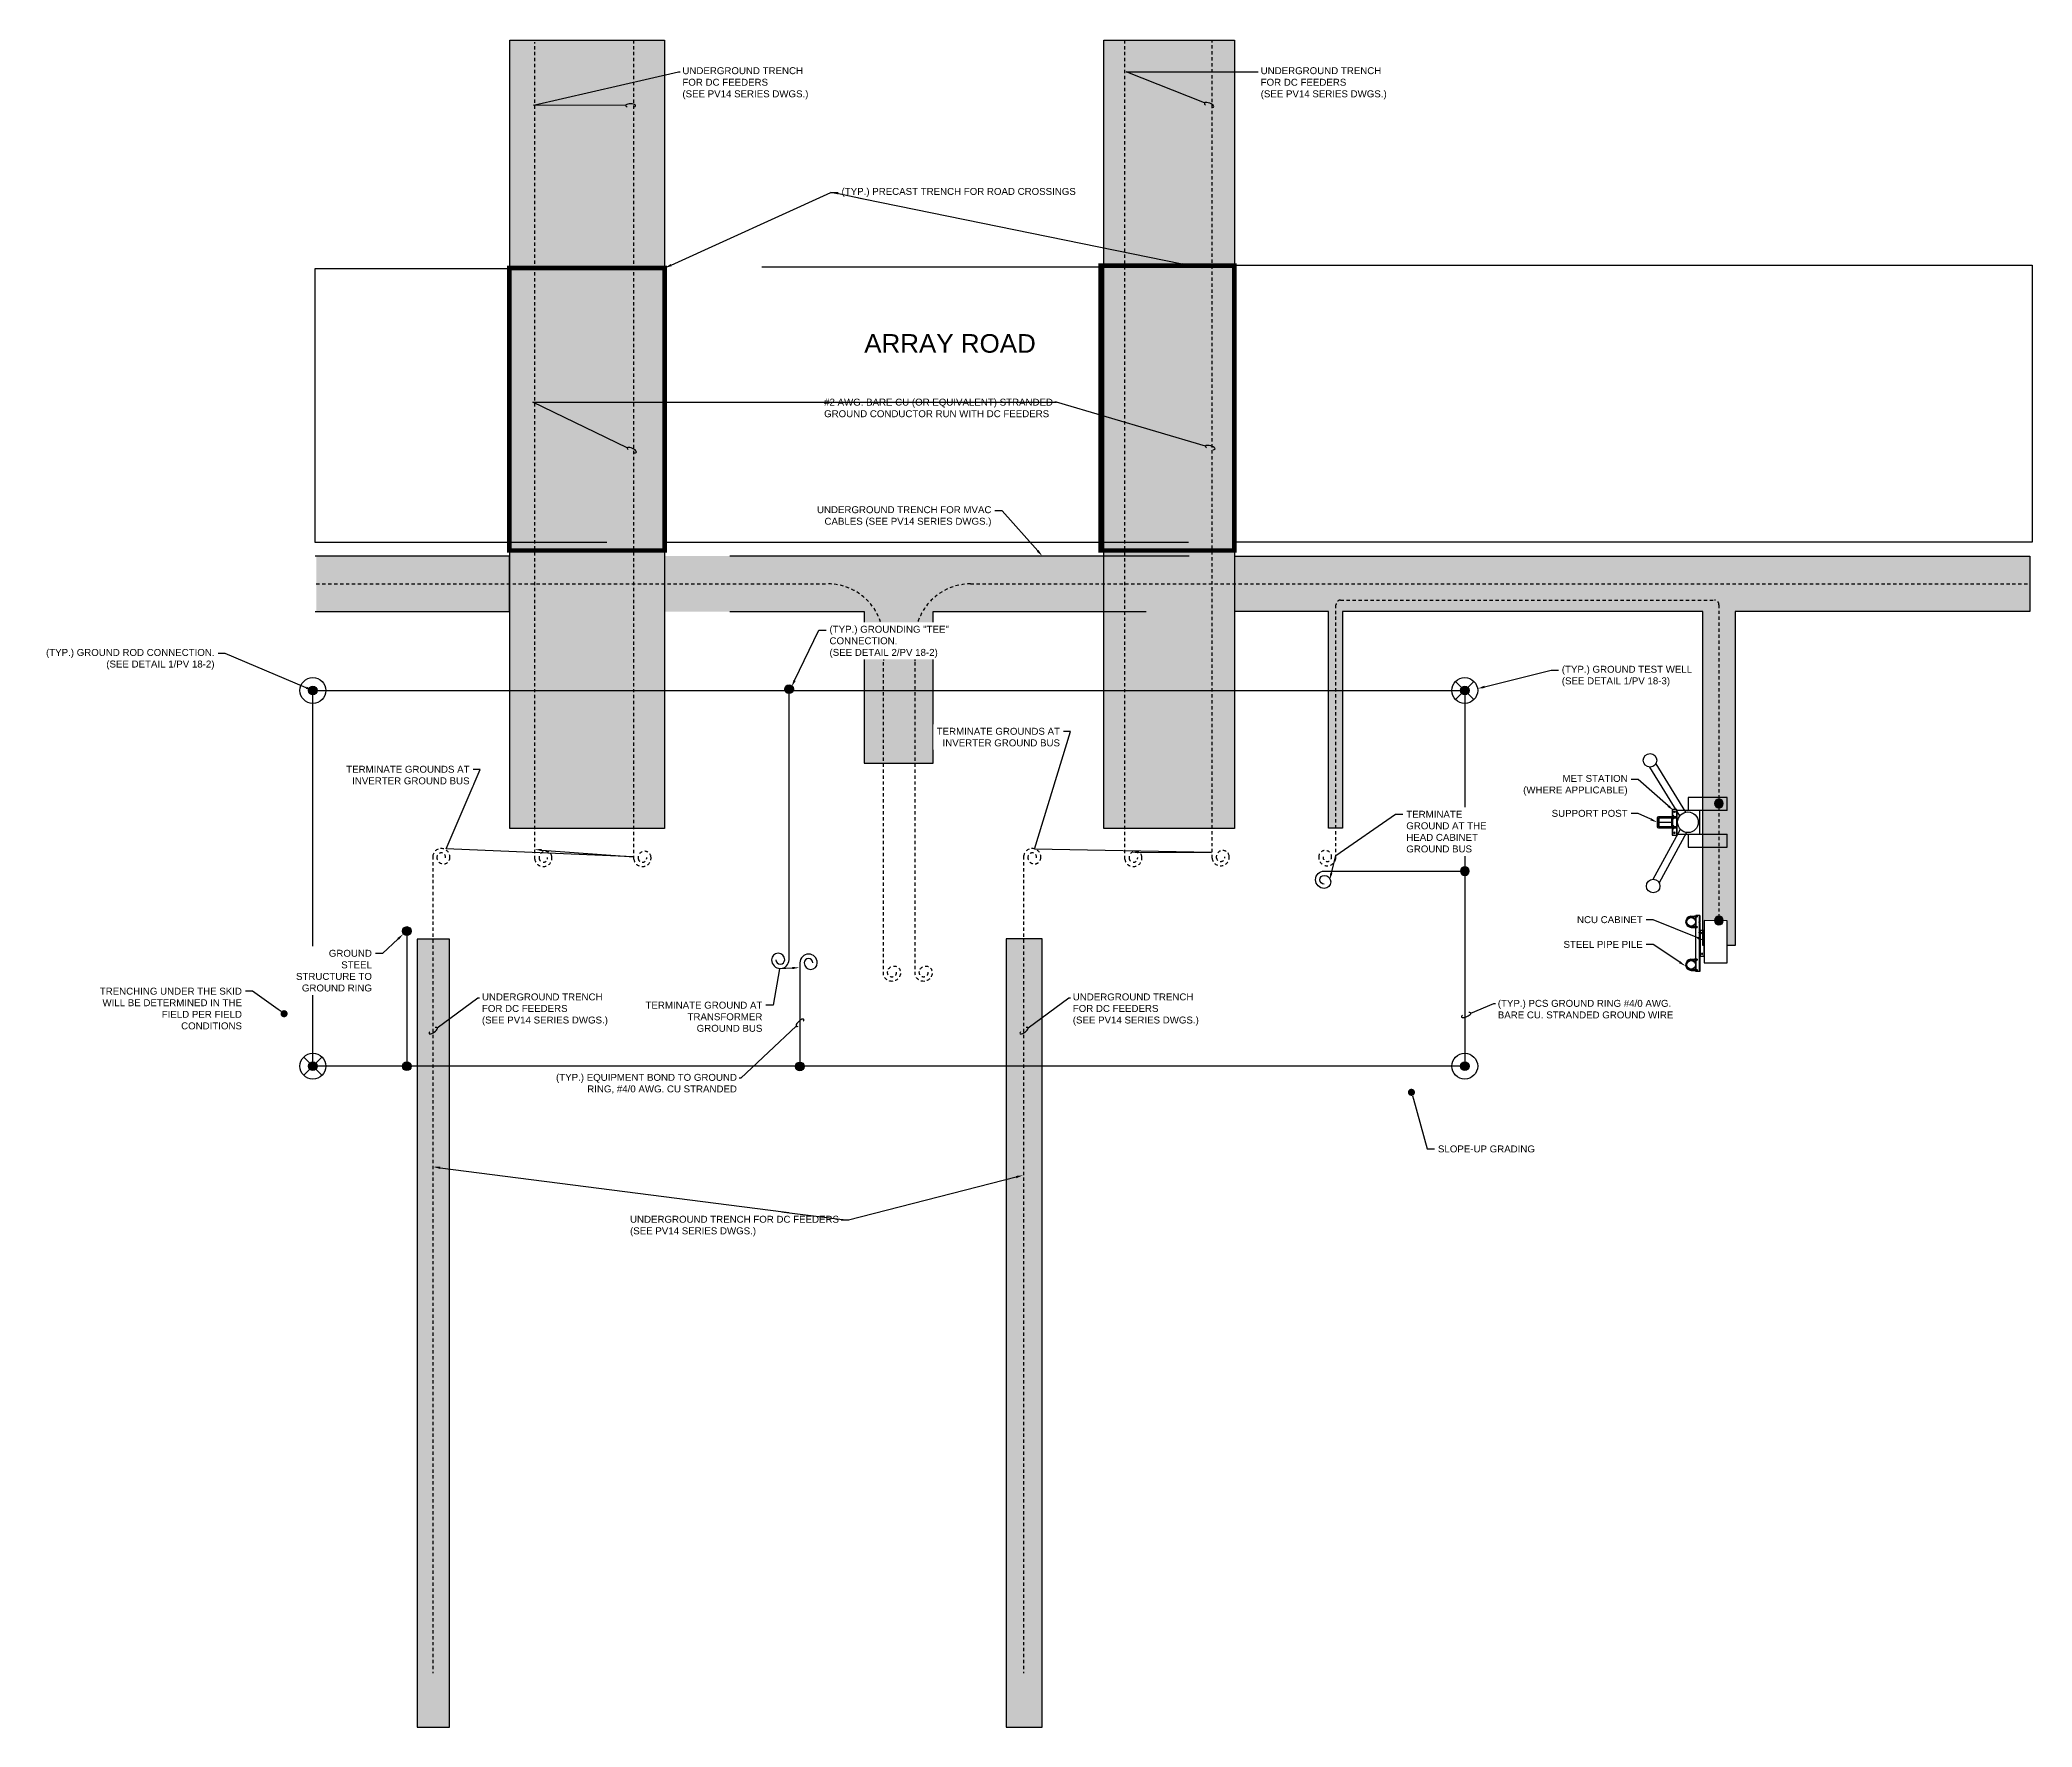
# Model space of a CAD drawing. Header units: feet. Extents: x -18 to 5745, y -48 to 4380.
# Drawn here: x 1830 to 1905.3, y 4154.5 to 4218.3 of the extents above; entities that cross this region are included whole.
import ezdxf
from ezdxf import colors
from ezdxf.entities.mleader import LeaderData, LeaderLine
from ezdxf.math import Vec2, Vec3

# ---------------------------------------------------------------- set-up
doc = ezdxf.new("R2010")
doc.units = ezdxf.units.FT
doc.header["$MEASUREMENT"] = 0
doc.set_wipeout_variables(frame=1)
doc.linetypes.add('HIDDEN2', pattern=[0.1875, 0.125, -0.0625])
for name, color, linetype in [('C-ARRY-TABL', 253, 'Continuous'), ('E- AUX. RACK DETAIL', 3, 'Continuous'), ('E-CABL-UG1', 124, 'HIDDEN2'), ('E-CABL-UG4', 64, 'Continuous'), ('E-COMB-BOX', 41, 'Continuous'), ('E-GRND', 3, 'Continuous'), ('E-SOLTEC GATEWAY', 6, 'Continuous'), ('E-TREN', 6, 'Continuous'), ('E-TREN-HATCH', 254, 'Continuous'), ('G-ANNO-TEXT', 1, 'Continuous'), ('G-TEXT', 7, 'Continuous'), ('S-BEAM', 7, 'Continuous'), ('S-BOLT', 93, 'Continuous'), ('S-STEL-ANGL', 3, 'Continuous')]:
    doc.layers.add(name, color=color, linetype=linetype)
doc.styles.add('NEI-A', font='arial.ttf')

# ---------------------------------------------------------------- blocks, each defined once
blk = doc.blocks.new('GRND_ROD')
at = {"linetype": 'Continuous'}
h = blk.add_hatch(color=256, dxfattribs=at)
edge = h.paths.add_edge_path()
edge.add_arc((0, 0), 0.0312, 0, 360)
for radius in [0.0937, 0.0312]:
    blk.add_circle((0, 0), radius, dxfattribs=at)
blk = doc.blocks.new('GRND_TEST_WELL')
at = {"linetype": 'Continuous'}
h = blk.add_hatch(color=256, dxfattribs=at)
edge = h.paths.add_edge_path()
edge.add_arc((0, 0), 0.0312, 0, 360)
for p, q in [((-0.066, 0.066), (0.066, -0.066)), ((-0.066, -0.066), (0.066, 0.066))]:
    blk.add_line(p, q, dxfattribs=at)
for radius in [0.0937, 0.0312]:
    blk.add_circle((0, 0), radius, dxfattribs=at)
blk = doc.blocks.new('Equipment Callout Arrowhead .75')
at = {"color": 0}
blk.add_ellipse((-0.25, 0), major_axis=(0.743, 0), ratio=0.350959, start_param=-0.80282, end_param=3.944413, dxfattribs=at)
blk = doc.blocks.new('BracketAngle_BottomView')
for p, q in [((81.54, 214.54), (70.54, 214.54)), ((72.41, 214.54), (72.41, 214.4)), ((74.41, 214.54), (74.41, 214.4)), ((77.66, 214.54), (77.66, 214.4)), ((79.66, 214.54), (79.66, 214.4))]:
    blk.add_line(p, q)
for points in [[(70.54, 216.4), (81.54, 216.4), (81.54, 214.4), (70.54, 214.4)], [(71.7, 215.68), (71.85, 215.4), (71.7, 215.13), (71.38, 215.13), (71.22, 215.4), (71.38, 215.68)], [(80.38, 215.68), (80.22, 215.4), (80.38, 215.13), (80.7, 215.13), (80.85, 215.4), (80.7, 215.68)]]:
    blk.add_lwpolyline(points, close=True)
for centre in [(71.54, 215.4), (80.54, 215.4)]:
    blk.add_circle(centre, 0.2)
blk = doc.blocks.new('GRND_CONNECTION')
at = {"linetype": 'Continuous'}
h = blk.add_hatch(color=256, dxfattribs=at)
edge = h.paths.add_edge_path()
edge.add_arc((0, 0), 0.0312, 0, 360)
blk.add_circle((0, 0), 0.0312, dxfattribs=at)
blk = doc.blocks.new('Coil Spare')
at = {"color": 64}
for centre, radius, start, end in [((0.125, 0), 0.125, 0, 180), ((0.125, 0), 0.0625, 0, 180), ((0.15625, 0), 0.09375, 180, 0)]:
    blk.add_arc(centre, radius, start, end, dxfattribs=at)
blk = doc.blocks.new('_Dot')
at = {"color": 0, "linetype": 'ByBlock', "lineweight": -2}
blk.add_line((-0.5, 0), (-1, 0), dxfattribs=at)
at = {"color": 0, "linetype": 'ByBlock', "const_width": 0.5}
blk.add_lwpolyline([(-0.25, 0, 1), (0.25, 0, 1)], format="xyb", close=True, dxfattribs=at)

msp = doc.modelspace()

# ---------------------------------------------------------------- hatches: boundary and pattern name
at = {"layer": 'E-TREN-HATCH'}
h = msp.add_hatch(color=256, dxfattribs=at)
h.dxf.hatch_style = 1
h.paths.add_polyline_path([(1847.778, 4188.452), (1853.626, 4188.452), (1853.626, 4218.235), (1847.778, 4218.235)])
h = msp.add_hatch(color=256, dxfattribs=at)
h.dxf.hatch_style = 1
h.paths.add_polyline_path([(1870.22, 4188.445), (1875.162, 4188.445), (1875.162, 4218.235), (1870.22, 4218.235)])
h = msp.add_hatch(color=256, dxfattribs=at)
h.dxf.hatch_style = 1
h.paths.add_polyline_path([(1875.146, 4198.741), (1905.226, 4198.741), (1905.226, 4196.643), (1894.093, 4196.643), (1894.093, 4184.021), (1892.86, 4184.021), (1892.86, 4196.643), (1879.242, 4196.643), (1879.242, 4188.457), (1878.712, 4188.457), (1878.712, 4196.643), (1875.146, 4196.643)])
h = msp.add_hatch(color=256, dxfattribs=at)
h.dxf.hatch_style = 1
h.paths.add_polyline_path([(1866.535, 4184.277), (1867.894, 4184.277), (1867.894, 4154.487), (1866.535, 4154.487)])

# ---------------------------------------------------------------- linework, layer by layer
at = {"layer": 'C-ARRY-TABL'}
msp.add_lwpolyline([(1875.162, 4209.744), (1905.313, 4209.744), (1905.313, 4199.264), (1875.162, 4199.264)], dxfattribs=at)
at = {"layer": 'E- AUX. RACK DETAIL'}
for points in [[(1893.782, 4189.129), (1893.782, 4189.618), (1892.315, 4189.618), (1892.315, 4189.129)], [(1892.751, 4188.237), (1892.751, 4189.129)], [(1890.991, 4186.529), (1892.019, 4188.418)], [(1892.252, 4188.298), (1891.216, 4186.395)], [(1892.315, 4188.237), (1892.315, 4187.748), (1893.782, 4187.748), (1893.782, 4188.237)]]:
    msp.add_lwpolyline(points, dxfattribs=at)
for centre, radius in [((1892.303, 4188.684), 0.389), ((1890.991, 4186.273, -37.658), 0.256)]:
    msp.add_circle(centre, radius, dxfattribs=at)
at = {"layer": 'E-CABL-UG1'}
for points in [[(1849.203, 4187.353, -1), (1848.88, 4187.315, -1), (1849.365, 4187.373, -1), (1848.718, 4187.295), (1848.718, 4218.162)], [(1852.948, 4187.353, -1), (1852.625, 4187.315, -1), (1853.11, 4187.373, -1), (1852.463, 4187.295), (1852.463, 4218.2)], [(1871.504, 4187.353, -1), (1871.18, 4187.315, -1), (1871.666, 4187.373, -1), (1871.019, 4187.295), (1871.019, 4218.254)], [(1874.801, 4187.382, -1), (1874.478, 4187.344, -1), (1874.963, 4187.402, -1), (1874.316, 4187.324), (1874.316, 4218.224)], [(1878.511, 4187.382, 1), (1878.834, 4187.344, 1), (1878.349, 4187.402, 1), (1878.996, 4187.324), (1878.996, 4194.529)], [(1867.681, 4187.344, 1), (1867.357, 4187.382, 1), (1867.843, 4187.324, 1), (1867.195, 4187.402), (1867.195, 4156.525)]]:
    msp.add_lwpolyline(points, format="xyb", dxfattribs=at)
at = {"layer": 'E-CABL-UG4', "flags": 128}
msp.add_lwpolyline([(1883.867, 4179.466), (1840.331, 4179.466), (1840.331, 4193.664), (1883.867, 4193.664)], close=True, dxfattribs=at)
at = {"layer": 'E-COMB-BOX', "const_width": 0.00437}
msp.add_lwpolyline([(1892.755, 4183.058), (1892.755, 4185.156)], dxfattribs=at)
at = {"layer": 'E-TREN'}
for points in [[(1847.778, 4218.238), (1853.626, 4218.238), (1853.626, 4188.452), (1847.778, 4188.452)], [(1870.22, 4218.238), (1875.162, 4218.238), (1875.162, 4188.445), (1870.22, 4188.445)], [(1866.535, 4154.485), (1867.894, 4154.485), (1867.894, 4184.277), (1866.535, 4184.277)]]:
    msp.add_lwpolyline(points, close=True, dxfattribs=at)
msp.add_lwpolyline([(1875.146, 4198.741), (1905.226, 4198.741), (1905.226, 4196.643), (1894.093, 4196.643), (1894.093, 4184.021), (1892.86, 4184.021), (1892.86, 4196.643), (1879.242, 4196.643), (1879.242, 4188.457), (1878.712, 4188.457), (1878.712, 4196.643), (1875.146, 4196.643)], dxfattribs=at)
at = {"layer": 'S-BEAM'}
for centre, radius in [((1892.424, 4184.921, 37.658), 0.175), ((1892.424, 4184.921, 37.658), 0.166), ((1892.424, 4183.294, 37.658), 0.175), ((1892.424, 4183.294, 37.658), 0.166)]:
    msp.add_circle(centre, radius, dxfattribs=at)
at = {"layer": 'S-BOLT'}
for p, q in [((1891.745, 4188.558), (1891.716, 4188.558)), ((1891.745, 4188.49), (1891.731, 4188.476)), ((1891.745, 4188.477), (1891.731, 4188.463)), ((1891.774, 4188.544), (1891.745, 4188.544)), ((1891.774, 4188.436), (1891.745, 4188.436)), ((1891.774, 4188.436), (1891.774, 4188.544)), ((1892.414, 4185.137, 37.658), (1892.547, 4185.137, 37.658)), ((1892.42, 4185.104, 37.658), (1892.547, 4185.104, 37.658)), ((1892.424, 4184.744, 37.658), (1892.65, 4184.744, 37.658)), ((1892.425, 4184.711, 37.658), (1892.65, 4184.711, 37.658)), ((1892.605, 4185.137, 37.658), (1892.65, 4185.137, 37.658)), ((1892.605, 4185.104, 37.658), (1892.65, 4185.104, 37.658)), ((1892.618, 4185.132, 37.658), (1892.64, 4185.132, 37.658)), ((1892.618, 4185.11, 37.658), (1892.64, 4185.11, 37.658)), ((1892.618, 4184.738, 37.658), (1892.64, 4184.738, 37.658)), ((1892.618, 4184.717, 37.658), (1892.64, 4184.717, 37.658)), ((1892.414, 4183.511, 37.658), (1892.547, 4183.511, 37.658)), ((1892.42, 4183.478, 37.658), (1892.547, 4183.478, 37.658)), ((1892.424, 4183.117, 37.658), (1892.65, 4183.117, 37.658)), ((1892.425, 4183.085, 37.658), (1892.65, 4183.085, 37.658)), ((1892.605, 4183.511, 37.658), (1892.65, 4183.511, 37.658)), ((1892.605, 4183.478, 37.658), (1892.65, 4183.478, 37.658)), ((1892.618, 4183.505, 37.658), (1892.64, 4183.505, 37.658)), ((1892.618, 4183.483, 37.658), (1892.64, 4183.483, 37.658)), ((1892.618, 4183.112, 37.658), (1892.64, 4183.112, 37.658)), ((1892.618, 4183.09, 37.658), (1892.64, 4183.09, 37.658))]:
    msp.add_line(p, q, dxfattribs=at)
at = {"layer": 'S-BOLT', "linetype": 'HIDDEN2'}
for p, q in [((1892.605, 4185.137, 37.658), (1892.547, 4185.137, 37.658)), ((1892.605, 4185.104, 37.658), (1892.547, 4185.104, 37.658)), ((1892.591, 4184.711, 37.658), (1892.547, 4184.711, 37.658)), ((1892.605, 4183.511, 37.658), (1892.547, 4183.511, 37.658)), ((1892.605, 4183.478, 37.658), (1892.547, 4183.478, 37.658)), ((1892.591, 4183.085, 37.658), (1892.547, 4183.085, 37.658))]:
    msp.add_line(p, q, dxfattribs=at)
at = {"layer": 'S-BOLT'}
for points in [[(1891.716, 4188.558), (1891.716, 4188.422)], [(1891.716, 4188.422), (1891.745, 4188.422), (1891.745, 4188.558)], [(1891.731, 4188.558), (1891.731, 4188.422)], [(1891.774, 4188.468), (1891.875, 4188.468), (1891.875, 4188.512), (1891.774, 4188.512)], [(1892.759, 4184.366), (1892.759, 4184.23)]]:
    msp.add_lwpolyline(points, dxfattribs=at)
at = {"layer": 'S-BOLT', "flags": 128}
for points in [[(1892.64, 4185.099), (1892.618, 4185.099), (1892.618, 4185.143), (1892.64, 4185.143)], [(1892.64, 4184.706), (1892.618, 4184.706), (1892.618, 4184.749), (1892.64, 4184.749)], [(1892.64, 4185.143), (1892.64, 4185.099)], [(1892.64, 4184.749), (1892.64, 4184.706)], [(1892.65, 4185.137), (1892.65, 4185.104)], [(1892.65, 4184.744), (1892.65, 4184.711)], [(1892.64, 4183.473), (1892.618, 4183.473), (1892.618, 4183.516), (1892.64, 4183.516)], [(1892.64, 4183.079), (1892.618, 4183.079), (1892.618, 4183.123), (1892.64, 4183.123)], [(1892.64, 4183.516), (1892.64, 4183.473)], [(1892.64, 4183.123), (1892.64, 4183.079)], [(1892.65, 4183.511), (1892.65, 4183.478)], [(1892.65, 4183.117), (1892.65, 4183.085)]]:
    msp.add_lwpolyline(points, dxfattribs=at)
at = {"layer": 'S-BOLT'}
for centre, radius, start, end in [((1892.43, 4184.924, 37.658), 0.213, 94.33379, 268.47546), ((1892.427, 4184.924, 37.658), 0.18, 92.28594, 269.12375), ((1892.43, 4183.298, 37.658), 0.213, 94.33379, 268.47546), ((1892.427, 4183.298, 37.658), 0.18, 92.28594, 269.12375)]:
    msp.add_arc(centre, radius, start, end, dxfattribs=at)
at = {"layer": 'S-STEL-ANGL', "linetype": 'HIDDEN2'}
for p, q in [((1892.605, 4185.104, 37.658), (1892.605, 4185.137, 37.658)), ((1892.605, 4184.711, 37.658), (1892.605, 4184.744, 37.658)), ((1892.723, 4184.893, 37.658), (1892.723, 4184.925, 37.658)), ((1892.747, 4184.893, 37.658), (1892.747, 4184.925, 37.658)), ((1892.723, 4184.499, 37.658), (1892.723, 4184.532, 37.658)), ((1892.747, 4184.499, 37.658), (1892.747, 4184.532, 37.658)), ((1892.605, 4183.478, 37.658), (1892.605, 4183.511, 37.658)), ((1892.605, 4183.085, 37.658), (1892.605, 4183.117, 37.658))]:
    msp.add_line(p, q, dxfattribs=at)
at = {"layer": 'S-STEL-ANGL'}
for p, q in [((1892.723, 4185.164, 37.658), (1892.723, 4184.925, 37.658)), ((1892.723, 4184.893, 37.658), (1892.723, 4184.532, 37.658)), ((1892.723, 4184.499, 37.658), (1892.723, 4183.045, 37.658))]:
    msp.add_line(p, q, dxfattribs=at)
for points in [[(1892.605, 4184.925), (1892.605, 4185.164)], [(1892.747, 4185.164), (1892.605, 4185.164)], [(1892.605, 4183.045), (1892.605, 4184.893)], [(1892.747, 4185.164), (1892.747, 4184.925)], [(1892.747, 4184.893), (1892.747, 4184.532)], [(1892.747, 4184.499), (1892.747, 4183.045)], [(1892.747, 4183.045), (1892.605, 4183.045)]]:
    msp.add_lwpolyline(points, dxfattribs=at)
for points in [[(1892.606, 4185.156), (1892.606, 4184.692), (1892.613, 4184.692), (1892.613, 4185.156)], [(1892.606, 4183.529), (1892.606, 4183.065), (1892.613, 4183.065), (1892.613, 4183.529)]]:
    msp.add_lwpolyline(points, close=True, dxfattribs=at)

# ---------------------------------------------------------------- block references
at = {"layer": 'E-GRND'}
for name, p, xscale, yscale, zscale, rotation in [('GRND_ROD', (1840.331, 4193.664), 5.214970900475605, 5.214970900475605, 5.214970900475605, 270), ('GRND_TEST_WELL', (1883.867, 4193.664), 5.214970900475605, 5.214970900475605, 5.214970900475605, 270), ('GRND_CONNECTION', (1893.476, 4189.392), -5.259062130537732, 5.259062130537732, 5.259062130537732, 180), ('GRND_TEST_WELL', (1840.331, 4179.466), 5.214970900475605, 5.214970900475605, 5.214970900475605, 270), ('GRND_ROD', (1883.867, 4179.466), 5.214970900475605, 5.214970900475605, 5.214970900475605, 270)]:
    msp.add_blockref(name, p, dxfattribs=dict(at, xscale=xscale, yscale=yscale, zscale=zscale, rotation=rotation))
at = {"layer": 'S-STEL-ANGL', "xscale": -0.08741792291666667, "yscale": 0.08741792291666667, "zscale": 0.08741792291666667, "rotation": 270}
msp.add_blockref('BracketAngle_BottomView', (1874.005, 4177.46, 37.658), dxfattribs=at)

# ---------------------------------------------------------------- leaders
at = {"layer": 'G-ANNO-TEXT'}
ml = msp.add_multileader_mtext('Standard', dxfattribs=at)
ml.set_content('\\A1;UNDERGROUND TRENCH FOR DC FEEDERS \\P(SEE PV14 SERIES DWGS.)', color=256, style='NEI-A')
ml.set_leader_properties()
ml.set_arrow_properties(name='Equipment Callout Arrowhead .75')
ml.build(insert=Vec2(0, 0))
ml.multileader.update_dxf_attribs({"dogleg_length": 0.0625, "arrow_head_size": 0.255})
ctx = ml.context
ctx.base_point, ctx.char_height, ctx.arrow_head_size, ctx.landing_gap_size, ctx.plane_origin = Vec3(1876.064, 4217.05), 0.26225, 0.255, 0.09, Vec3(1879.968, 4227.249)
notes = []
notes.append((ctx, [(0, (1, 1, 0), (1876.001, 4217.05), (1, 0), 0.0625, [(1, [(1874.262, 4215.773), (1871.068, 4217.05)], 0, [])])]))
ctx.mtext.insert, ctx.mtext.width, ctx.mtext.defined_height, ctx.mtext.flow_direction = Vec3(1876.154, 4217.22), 4.75342, 2.138, 5
ml = msp.add_multileader_mtext('Standard', dxfattribs=at)
ml.set_content('\\A1;UNDERGROUND TRENCH FOR DC FEEDERS \\P(SEE PV14 SERIES DWGS.)', color=256, style='NEI-A')
ml.set_leader_properties()
ml.set_arrow_properties(name='Equipment Callout Arrowhead .75')
ml.build(insert=Vec2(0, 0))
ml.multileader.update_dxf_attribs({"dogleg_length": 0.0625, "arrow_head_size": 0.255})
ctx = ml.context
ctx.base_point, ctx.char_height, ctx.arrow_head_size, ctx.landing_gap_size, ctx.plane_origin = Vec3(1868.963, 4182.046), 0.26225, 0.255, 0.09, Vec3(1872.866, 4192.245)
notes.append((ctx, [(0, (1, 1, 0), (1868.9, 4182.046), (1, 0), 0.0625, [(0, [(1867.161, 4180.769)], 0, [])])]))
ctx.mtext.insert, ctx.mtext.width, ctx.mtext.defined_height, ctx.mtext.flow_direction = Vec3(1869.053, 4182.215), 4.75342, 2.138, 5
ml = msp.add_multileader_mtext('Standard', dxfattribs=at)
ml.set_content('\\A1;(TYP.) PCS GROUND RING #4/0 AWG. BARE CU. STRANDED GROUND WIRE ', color=256, style='NEI-A')
ml.set_leader_properties()
ml.set_arrow_properties(name='Equipment Callout Arrowhead .75')
ml.build(insert=Vec2(0, 0))
ml.multileader.update_dxf_attribs({"dogleg_length": 0.0625, "arrow_head_size": 0.255})
ctx = ml.context
ctx.base_point, ctx.char_height, ctx.arrow_head_size, ctx.landing_gap_size, ctx.plane_origin = Vec3(1885.027, 4181.838), 0.26225, 0.255, 0.09, Vec3(1882.484, 4190.455)
notes.append((ctx, [(0, (1, 1, 0), (1884.965, 4181.838), (1, 0), 0.0625, [(0, [(1883.861, 4181.376)], 0, [])])]))
ctx.mtext.insert, ctx.mtext.width, ctx.mtext.defined_height, ctx.mtext.flow_direction = Vec3(1885.117, 4181.971), 7.08237, 2.138, 5
for ctx, leaders in notes:
    for number, flags, end, landing, length, lines in leaders:
        leader = LeaderData()
        leader.index, (leader.has_last_leader_line, leader.has_dogleg_vector, leader.attachment_direction) = number, flags
        leader.last_leader_point, leader.dogleg_vector, leader.dogleg_length = Vec3(end), Vec3(landing), length
        for number, points, colour, breaks in lines:
            line = LeaderLine()
            line.index, line.vertices, line.color, line.breaks = number, Vec3.list(points), colors.encode_raw_color(colour), breaks
            leader.lines.append(line)
        ctx.leaders.append(leader)

# ---------------------------------------------------------------- next in the draw order: leaders
ml = msp.add_multileader_mtext('Standard', dxfattribs=at)
ml.set_content('\\A1;MET STATION (WHERE APPLICABLE)', color=256, style='NEI-A')
ml.set_leader_properties()
ml.build(insert=Vec2(0, 0))
ml.multileader.update_dxf_attribs({"dogleg_length": 3.071, "arrow_head_size": 0.269})
ctx = ml.context
ctx.base_point, ctx.char_height, ctx.arrow_head_size, ctx.landing_gap_size, ctx.plane_origin = Vec3(1885.975, 4190.302), 0.26225, 0.269, 0.134, Vec3(1858.011, 4240.533)
ctx.text_align_type = 2
notes = []
notes.append((ctx, [(0, (1, 1, 0), (1890.426, 4190.302), (-1, 0), 0.269, [(1, [(1891.761, 4189.124)], 0, [])])]))
ctx.mtext.insert, ctx.mtext.width, ctx.mtext.alignment, ctx.mtext.flow_direction = Vec3(1890.023, 4190.472), 3.93893, 3, 5
ctx.mtext.has_bg_fill, ctx.mtext.bg_color, ctx.mtext.bg_scale_factor, ctx.mtext.bg_transparency, ctx.mtext.use_window_bg_color = 1, -1073741824, 1.5, 0, 1
ml = msp.add_multileader_mtext('Standard', dxfattribs=at)
ml.set_content('\\A1;STEEL PIPE PILE', color=256, style='NEI-A')
ml.set_leader_properties()
ml.build(insert=Vec2(0, 0))
ml.multileader.update_dxf_attribs({"dogleg_length": 3.071, "arrow_head_size": 0.269})
ctx = ml.context
ctx.base_point, ctx.char_height, ctx.arrow_head_size, ctx.landing_gap_size, ctx.plane_origin = Vec3(1887.501, 4184.065), 0.26225, 0.269, 0.134, Vec3(1858.58, 4233.164)
ctx.text_align_type = 2
notes.append((ctx, [(0, (1, 1, 0), (1890.995, 4184.065), (-1, 0), 0.269, [(1, [(1892.215, 4183.246)], 0, [])])]))
ctx.mtext.insert, ctx.mtext.width, ctx.mtext.alignment, ctx.mtext.flow_direction = Vec3(1890.593, 4184.199), 2.97632, 3, 5
ctx.mtext.has_bg_fill, ctx.mtext.bg_color, ctx.mtext.bg_scale_factor, ctx.mtext.bg_transparency, ctx.mtext.use_window_bg_color = 1, -1073741824, 1.5, 0, 1
ml = msp.add_multileader_mtext('Standard', dxfattribs=at)
ml.set_content('\\A1;SLOPE-UP GRADING ', color=256, style='NEI-A')
ml.set_leader_properties()
ml.set_arrow_properties(name='DOT')
ml.build(insert=Vec2(0, 0))
ml.multileader.update_dxf_attribs({"dogleg_length": 3.071, "arrow_head_size": 0.269})
ctx = ml.context
ctx.base_point, ctx.char_height, ctx.arrow_head_size, ctx.landing_gap_size, ctx.plane_origin = Vec3(1882.72, 4176.336), 0.26225, 0.269, 0.134, Vec3(1917.204, 4226.254)
notes.append((ctx, [(0, (1, 1, 0), (1882.452, 4176.336), (1, 0), 0.269, [(1, [(1881.852, 4178.477)], 0, [])])]))
ctx.mtext.insert, ctx.mtext.width, ctx.mtext.flow_direction = Vec3(1882.855, 4176.469), 3.62391, 5
ctx.mtext.has_bg_fill, ctx.mtext.bg_color, ctx.mtext.bg_scale_factor, ctx.mtext.bg_transparency, ctx.mtext.use_window_bg_color = 1, -1073741824, 1.5, 0, 1
at = {"layer": 'G-TEXT', "color": 253}
ml = msp.add_multileader_mtext('Standard', dxfattribs=at)
ml.set_content('ARRAY ROAD', color=253, style='NEI-A')
ml.set_leader_properties()
ml.set_arrow_properties(name='DOT')
ml.build(insert=Vec2(0, 0))
ml.multileader.update_dxf_attribs({"dogleg_length": 0.36, "arrow_head_size": 0.351})
ctx = ml.context
ctx.base_point, ctx.char_height, ctx.arrow_head_size, ctx.landing_gap_size, ctx.plane_origin = Vec3(1853.255, 4342.653), 0.7021, 0.351, 0.00546, Vec3(1849.149, 4337.684)
notes.append((ctx, [(0, (0, 0, 0), (0, 0), (1, 0), 1, [])]))
ctx.mtext.insert, ctx.mtext.width, ctx.mtext.flow_direction = Vec3(1853.26, 4343.01), 6.44019, 5
ctx.mtext.has_bg_fill, ctx.mtext.bg_color, ctx.mtext.bg_scale_factor, ctx.mtext.bg_transparency, ctx.mtext.use_window_bg_color = 1, -1073741824, 1.5, 0, 1
for ctx, leaders in notes:
    for number, flags, end, landing, length, lines in leaders:
        leader = LeaderData()
        leader.index, (leader.has_last_leader_line, leader.has_dogleg_vector, leader.attachment_direction) = number, flags
        leader.last_leader_point, leader.dogleg_vector, leader.dogleg_length = Vec3(end), Vec3(landing), length
        for number, points, colour, breaks in lines:
            line = LeaderLine()
            line.index, line.vertices, line.color, line.breaks = number, Vec3.list(points), colors.encode_raw_color(colour), breaks
            leader.lines.append(line)
        ctx.leaders.append(leader)

# ---------------------------------------------------------------- next in the draw order: wipeouts: each hides what was drawn before it
msp.add_wipeout([(1893.782, 4184.967), (1892.922, 4184.967), (1892.922, 4183.246), (1893.782, 4183.246), (1893.782, 4183.246)]).translate(0, 0, 37.658).dxf.layer = 'E-SOLTEC GATEWAY'

# ---------------------------------------------------------------- next in the draw order: linework, layer by layer
at = {"layer": 'E- AUX. RACK DETAIL'}
msp.add_circle((1890.871, 4191.025, -37.658), 0.256, dxfattribs=at)
at = {"layer": 'S-BOLT'}
for p, q in [((1891.745, 4188.94), (1891.716, 4188.94)), ((1891.745, 4188.872), (1891.73, 4188.858)), ((1891.745, 4188.859), (1891.73, 4188.846)), ((1891.774, 4188.926), (1891.745, 4188.926)), ((1891.774, 4188.818), (1891.745, 4188.818)), ((1891.774, 4188.818), (1891.774, 4188.926))]:
    msp.add_line(p, q, dxfattribs=at)
for points in [[(1891.716, 4188.94), (1891.716, 4188.804)], [(1891.716, 4188.804), (1891.745, 4188.804), (1891.745, 4188.94)], [(1891.73, 4188.94), (1891.73, 4188.804)], [(1891.774, 4188.85), (1891.875, 4188.85), (1891.875, 4188.894), (1891.774, 4188.894)]]:
    msp.add_lwpolyline(points, dxfattribs=at)

# ---------------------------------------------------------------- next in the draw order: block references
at = {"layer": 'E-GRND', "xscale": -5.259062130537732, "yscale": 5.259062130537732, "zscale": 5.259062130537732, "rotation": 180}
msp.add_blockref('GRND_CONNECTION', (1893.476, 4184.966), dxfattribs=at)
at = {"layer": 'S-STEL-ANGL', "xscale": -0.08741792291666667, "yscale": 0.08741792291666667, "zscale": 0.08741792291666667, "rotation": 270}
msp.add_blockref('BracketAngle_BottomView', (1872.961, 4182.034), dxfattribs=at)

# ---------------------------------------------------------------- next in the draw order: leaders
at = {"layer": 'G-ANNO-TEXT'}
ml = msp.add_multileader_mtext('Standard', dxfattribs=at)
ml.set_content('\\A1;SUPPORT POST', color=256, style='NEI-A')
ml.set_leader_properties()
ml.build(insert=Vec2(0, 0))
ml.multileader.update_dxf_attribs({"dogleg_length": 3.071, "arrow_head_size": 0.269})
ctx = ml.context
ctx.base_point, ctx.char_height, ctx.arrow_head_size, ctx.landing_gap_size, ctx.plane_origin = Vec3(1887.043, 4189.019), 0.26225, 0.269, 0.134, Vec3(1857.661, 4238.876)
ctx.text_align_type = 2
notes = []
notes.append((ctx, [(0, (1, 1, 0), (1890.426, 4189.019), (-1, 0), 0.269, [(1, [(1891.142, 4188.681)], 0, [])])]))
ctx.mtext.insert, ctx.mtext.width, ctx.mtext.alignment, ctx.mtext.flow_direction = Vec3(1890.023, 4189.152), 2.86559, 3, 5
ctx.mtext.has_bg_fill, ctx.mtext.bg_color, ctx.mtext.bg_scale_factor, ctx.mtext.bg_transparency, ctx.mtext.use_window_bg_color = 1, -1073741824, 1.5, 0, 1
ml = msp.add_multileader_mtext('Standard', dxfattribs=at)
ml.set_content('\\A1;NCU CABINET ', color=256, style='NEI-A')
ml.set_leader_properties()
ml.build(insert=Vec2(0, 0))
ml.multileader.update_dxf_attribs({"dogleg_length": 3.071, "arrow_head_size": 0.269})
ctx = ml.context
ctx.base_point, ctx.char_height, ctx.arrow_head_size, ctx.landing_gap_size, ctx.plane_origin = Vec3(1888.01, 4185.001), 0.26225, 0.269, 0.134, Vec3(1859.754, 4233.164)
ctx.text_align_type = 2
notes.append((ctx, [(0, (1, 1, 0), (1890.995, 4185.001), (-1, 0), 0.269, [(1, [(1892.922, 4184.21)], 0, [])])]))
ctx.mtext.insert, ctx.mtext.width, ctx.mtext.alignment, ctx.mtext.flow_direction = Vec3(1890.593, 4185.134), 2.47865, 3, 5
ctx.mtext.has_bg_fill, ctx.mtext.bg_color, ctx.mtext.bg_scale_factor, ctx.mtext.bg_transparency, ctx.mtext.use_window_bg_color = 1, -1073741824, 1.5, 0, 1
at = {"layer": 'G-TEXT', "color": 253}
ml = msp.add_multileader_mtext('Standard', dxfattribs=at)
ml.set_content('ARRAY ROAD', color=253, style='NEI-A')
ml.set_leader_properties()
ml.set_arrow_properties(name='DOT')
ml.build(insert=Vec2(0, 0))
ml.multileader.update_dxf_attribs({"dogleg_length": 0.36, "arrow_head_size": 0.351})
ctx = ml.context
ctx.base_point, ctx.char_height, ctx.arrow_head_size, ctx.landing_gap_size, ctx.plane_origin = Vec3(1856.872, 4342.653), 0.7021, 0.351, 0.00546, Vec3(1852.766, 4337.684)
notes.append((ctx, [(0, (0, 0, 0), (0, 0), (1, 0), 1, [])]))
ctx.mtext.insert, ctx.mtext.width, ctx.mtext.flow_direction = Vec3(1856.877, 4343.01), 6.44019, 5
ctx.mtext.has_bg_fill, ctx.mtext.bg_color, ctx.mtext.bg_scale_factor, ctx.mtext.bg_transparency, ctx.mtext.use_window_bg_color = 1, -1073741824, 1.5, 0, 1
for ctx, leaders in notes:
    for number, flags, end, landing, length, lines in leaders:
        leader = LeaderData()
        leader.index, (leader.has_last_leader_line, leader.has_dogleg_vector, leader.attachment_direction) = number, flags
        leader.last_leader_point, leader.dogleg_vector, leader.dogleg_length = Vec3(end), Vec3(landing), length
        for number, points, colour, breaks in lines:
            line = LeaderLine()
            line.index, line.vertices, line.color, line.breaks = number, Vec3.list(points), colors.encode_raw_color(colour), breaks
            leader.lines.append(line)
        ctx.leaders.append(leader)

# ---------------------------------------------------------------- next in the draw order: hatches: boundary and pattern name
at = {"layer": 'E-TREN-HATCH'}
h = msp.add_hatch(color=256, dxfattribs=at)
h.dxf.hatch_style = 1
h.paths.add_polyline_path([(1847.757, 4196.643), (1847.757, 4198.741), (1840.458, 4198.741), (1840.458, 4196.643)])
h = msp.add_hatch(color=256, dxfattribs=at)
h.dxf.hatch_style = 1
h.paths.add_polyline_path([(1853.623, 4198.741), (1853.623, 4196.643), (1861.173, 4196.643), (1861.173, 4190.916), (1863.776, 4190.916), (1863.776, 4196.643), (1873.432, 4196.643), (1873.432, 4198.741)])
h = msp.add_hatch(color=256, dxfattribs=at)
h.dxf.hatch_style = 1
h.paths.add_polyline_path([(1844.27, 4184.271), (1845.489, 4184.271), (1845.489, 4154.487), (1844.27, 4154.487)])
at = {"layer": 'S-BOLT'}
h = msp.add_hatch(dxfattribs=at)
h.set_pattern_fill('ANSI31', color=256, scale=0.087418, angle=-90)
h.set_pattern_definition([(315, (1852.632466, 4190.560388), (0.0077267258, 0.0077267258), [])])
h.paths.add_polyline_path([(1891.42, 4188.468), (1891.42, 4188.512), (1891.704, 4188.512), (1891.704, 4188.468)])
h.paths.add_polyline_path([(1891.774, 4188.468), (1891.774, 4188.512), (1891.875, 4188.512), (1891.875, 4188.468)])
h.paths.add_polyline_path([(1891.774, 4188.85), (1891.774, 4188.894), (1891.875, 4188.894), (1891.875, 4188.85)])
h.paths.add_polyline_path([(1891.42, 4188.894), (1891.704, 4188.894), (1891.704, 4188.85), (1891.42, 4188.85)])

# ---------------------------------------------------------------- next in the draw order: linework, layer by layer
at = {"layer": 'C-ARRY-TABL'}
for points in [[(1851.435, 4199.263), (1840.422, 4199.261), (1840.422, 4209.616), (1851.504, 4209.616)], [(1857.3, 4209.68), (1873.339, 4209.68)], [(1873.425, 4199.263), (1853.717, 4199.263)]]:
    msp.add_lwpolyline(points, dxfattribs=at)
at = {"layer": 'E- AUX. RACK DETAIL'}
for points in [[(1891.995, 4188.921), (1890.864, 4190.769)], [(1891.093, 4190.897), (1892.216, 4189.063)]]:
    msp.add_lwpolyline(points, dxfattribs=at)
at = {"layer": 'E- AUX. RACK DETAIL', "elevation": 37.658}
msp.add_lwpolyline([(1892.922, 4184.97), (1892.922, 4183.373), (1893.782, 4183.367), (1893.782, 4184.964)], close=True, dxfattribs=at)
at = {"layer": 'E-CABL-UG1'}
for points in [[(1840.458, 4197.692), (1859.795, 4197.692, -0.414214), (1861.893, 4195.594), (1861.893, 4194.773)], [(1863.091, 4194.773), (1863.091, 4195.594, -0.414214), (1865.189, 4197.692), (1905.239, 4197.692)], [(1878.996, 4194.529), (1879.001, 4196.905, -0.414214), (1879.176, 4197.08), (1893.301, 4197.08, -0.414214), (1893.476, 4196.905), (1893.476, 4184.966)], [(1845.345, 4187.344, 1), (1845.021, 4187.382, 1), (1845.507, 4187.324, 1), (1844.86, 4187.402), (1844.86, 4156.525)]]:
    msp.add_lwpolyline(points, format="xyb", dxfattribs=at)
at = {"layer": 'E-CABL-UG1', "flags": 128}
for points in [[(1862.379, 4183.016, -1), (1862.055, 4182.978, -1), (1862.54, 4183.036, -1), (1861.893, 4182.958), (1861.893, 4194.766)], [(1863.577, 4183.016, -1), (1863.253, 4182.978, -1), (1863.738, 4183.036, -1), (1863.091, 4182.958), (1863.091, 4194.772)]]:
    msp.add_lwpolyline(points, format="xyb", dxfattribs=at)
at = {"layer": 'E-TREN', "const_width": 0.175}
msp.add_lwpolyline([(1847.761, 4198.954), (1853.626, 4198.954), (1853.626, 4209.63), (1847.761, 4209.63)], close=True, dxfattribs=at)
at = {"layer": 'E-TREN'}
for points in [[(1840.422, 4196.643), (1847.757, 4196.643), (1847.757, 4198.741), (1840.422, 4198.741)], [(1873.456, 4198.741), (1856.086, 4198.741)], [(1856.086, 4196.643), (1861.173, 4196.643), (1861.173, 4190.916), (1863.776, 4190.916), (1863.776, 4196.643), (1871.821, 4196.643)]]:
    msp.add_lwpolyline(points, dxfattribs=at)
msp.add_lwpolyline([(1844.27, 4154.485), (1845.489, 4154.485), (1845.489, 4184.271), (1844.27, 4184.271)], close=True, dxfattribs=at)
at = {"layer": 'G-TEXT', "flags": 128}
msp.add_lwpolyline([(1891.704, 4188.845), (1891.704, 4188.517), (1891.689, 4188.517), (1891.689, 4188.653, 0.414214), (1891.667, 4188.675), (1891.227, 4188.675, 0.414214), (1891.205, 4188.653), (1891.205, 4188.517), (1891.191, 4188.517), (1891.191, 4188.845), (1891.205, 4188.845), (1891.205, 4188.708, 0.414214), (1891.227, 4188.687), (1891.667, 4188.687, 0.414214), (1891.689, 4188.708), (1891.689, 4188.845), (1891.704, 4188.845)], format="xyb", dxfattribs=at)
at = {"layer": 'S-BOLT'}
for p, q in [((1891.142, 4188.85), (1891.142, 4188.512)), ((1891.185, 4188.85), (1891.185, 4188.512))]:
    msp.add_line(p, q, dxfattribs=at)
for points in [[(1891.185, 4188.85), (1891.704, 4188.85), (1891.704, 4188.894), (1891.185, 4188.894)], [(1891.185, 4188.468), (1891.704, 4188.468), (1891.704, 4188.512), (1891.185, 4188.512)], [(1891.42, 4188.894), (1891.42, 4188.85)], [(1891.42, 4188.512), (1891.42, 4188.468)]]:
    msp.add_lwpolyline(points, dxfattribs=at)
for centre, start, end in [((1891.185, 4188.85), 90, 180), ((1891.185, 4188.512), 180, 270)]:
    msp.add_arc(centre, 0.0437, start, end, dxfattribs=at)

# ---------------------------------------------------------------- next in the draw order: block references
at = {"layer": 'E-GRND', "xscale": 5.259062130537732, "yscale": 5.259062130537732, "zscale": 5.259062130537732, "rotation": 270}
for p in [(1858.327, 4193.711), (1858.738, 4179.458)]:
    msp.add_blockref('GRND_CONNECTION', p, dxfattribs=at)

# ---------------------------------------------------------------- next in the draw order: leaders
at = {"layer": 'G-ANNO-TEXT'}
ml = msp.add_multileader_mtext('Standard', dxfattribs=at)
ml.set_content('\\A1;UNDERGROUND TRENCH FOR DC FEEDERS \\P(SEE PV14 SERIES DWGS.)', color=256, style='NEI-A')
ml.set_leader_properties()
ml.set_arrow_properties(name='Equipment Callout Arrowhead .75')
ml.build(insert=Vec2(0, 0))
ml.multileader.update_dxf_attribs({"dogleg_length": 0.0625, "arrow_head_size": 0.255})
ctx = ml.context
ctx.base_point, ctx.char_height, ctx.arrow_head_size, ctx.landing_gap_size, ctx.plane_origin = Vec3(1854.207, 4217.05), 0.26225, 0.255, 0.09, Vec3(1858.111, 4227.249)
notes = []
notes.append((ctx, [(0, (1, 1, 0), (1854.145, 4217.05), (1, 0), 0.0625, [(1, [(1852.405, 4215.773), (1848.665, 4215.783)], 0, [])])]))
ctx.mtext.insert, ctx.mtext.width, ctx.mtext.defined_height, ctx.mtext.flow_direction = Vec3(1854.297, 4217.22), 4.75342, 2.138, 5
ml = msp.add_multileader_mtext('Standard', dxfattribs=at)
ml.set_content('\\A1;#2 AWG. BARE CU (OR EQUIVALENT) STRANDED GROUND CONDUCTOR RUN WITH DC FEEDERS ', color=256, style='NEI-A')
ml.set_leader_properties()
ml.set_arrow_properties(name='Equipment Callout Arrowhead .75')
ml.build(insert=Vec2(0, 0))
ml.multileader.update_dxf_attribs({"dogleg_length": 0.0625, "arrow_head_size": 0.255})
ctx = ml.context
ctx.base_point, ctx.char_height, ctx.arrow_head_size, ctx.landing_gap_size, ctx.plane_origin = Vec3(1859.563, 4204.559), 0.26225, 0.255, 0.09, Vec3(1831.598, 4224.277)
notes.append((ctx, [(1, (1, 1, 0), (1868.434, 4204.559), (-1, 0), 0.0625, [(2, [(1852.444, 4202.724), (1848.639, 4204.559)], 0, []), (1, [(1874.308, 4202.826)], 0, [])])]))
ctx.mtext.insert, ctx.mtext.width, ctx.mtext.defined_height, ctx.mtext.flow_direction = Vec3(1859.653, 4204.692), 8.63481, 2.138, 5
ml = msp.add_multileader_mtext('Standard', dxfattribs=at)
ml.set_content('\\A1;TERMINATE GROUND AT TRANSFORMER GROUND BUS', color=256, style='NEI-A')
ml.set_leader_properties()
ml.build(insert=Vec2(0, 0))
ml.multileader.update_dxf_attribs({"dogleg_length": 3.071, "arrow_head_size": 0.269})
ctx = ml.context
ctx.base_point, ctx.char_height, ctx.arrow_head_size, ctx.landing_gap_size, ctx.plane_origin = Vec3(1852.654, 4181.768), 0.26225, 0.269, 0.134, Vec3(1874.02, 4214.12)
ctx.text_align_type = 2
notes.append((ctx, [(0, (1, 1, 0), (1857.722, 4181.768), (-1, 0), 0.269, [(1, [(1858.719, 4183.19), (1857.971, 4183.147)], 0, [])])]))
ctx.mtext.insert, ctx.mtext.width, ctx.mtext.defined_height, ctx.mtext.alignment, ctx.mtext.flow_direction = Vec3(1857.32, 4181.902), 4.54233, 0.605, 3, 5
ctx.mtext.has_bg_fill, ctx.mtext.bg_color, ctx.mtext.bg_scale_factor, ctx.mtext.bg_transparency, ctx.mtext.use_window_bg_color = 1, -1073741824, 1.5, 0, 1
ml = msp.add_multileader_mtext('Standard', dxfattribs=at)
ml.set_content('\\A1;UNDERGROUND TRENCH FOR DC FEEDERS \\P(SEE PV14 SERIES DWGS.)', color=256, style='NEI-A')
ml.set_leader_properties()
ml.set_arrow_properties(name='Equipment Callout Arrowhead .75')
ml.build(insert=Vec2(0, 0))
ml.multileader.update_dxf_attribs({"dogleg_length": 0.0625, "arrow_head_size": 0.255})
ctx = ml.context
ctx.base_point, ctx.char_height, ctx.arrow_head_size, ctx.landing_gap_size, ctx.plane_origin = Vec3(1846.63, 4182.046), 0.26225, 0.255, 0.09, Vec3(1854.74, 4192.245)
notes.append((ctx, [(0, (1, 1, 0), (1846.567, 4182.046), (1, 0), 0.0625, [(0, [(1844.828, 4180.769)], 0, [])])]))
ctx.mtext.insert, ctx.mtext.width, ctx.mtext.defined_height, ctx.mtext.flow_direction = Vec3(1846.72, 4182.215), 4.75342, 2.138, 5
for ctx, leaders in notes:
    for number, flags, end, landing, length, lines in leaders:
        leader = LeaderData()
        leader.index, (leader.has_last_leader_line, leader.has_dogleg_vector, leader.attachment_direction) = number, flags
        leader.last_leader_point, leader.dogleg_vector, leader.dogleg_length = Vec3(end), Vec3(landing), length
        for number, points, colour, breaks in lines:
            line = LeaderLine()
            line.index, line.vertices, line.color, line.breaks = number, Vec3.list(points), colors.encode_raw_color(colour), breaks
            leader.lines.append(line)
        ctx.leaders.append(leader)

# ---------------------------------------------------------------- next in the draw order: linework, layer by layer
at = {"layer": 'E-CABL-UG4', "flags": 128}
for points in [[(1858.327, 4183.486), (1858.327, 4193.711)], [(1858.738, 4183.371), (1858.738, 4179.458)]]:
    msp.add_lwpolyline(points, dxfattribs=at)

# ---------------------------------------------------------------- next in the draw order: block references
at = {"layer": 'E-CABL-UG4', "xscale": 2.629531065268866, "yscale": 2.629531065268866, "zscale": 2.629531065268866, "rotation": 180}
msp.add_blockref('Coil Spare', (1858.327, 4183.486), dxfattribs=at)
at = {"layer": 'E-CABL-UG4', "xscale": 2.629531065268866, "yscale": 2.629531065268866, "zscale": 2.629531065268866}
msp.add_blockref('Coil Spare', (1858.738, 4183.371), dxfattribs=at)

# ---------------------------------------------------------------- next in the draw order: leaders
at = {"layer": 'G-ANNO-TEXT'}
ml = msp.add_multileader_mtext('Standard', dxfattribs=at)
ml.set_content('\\A1;(TYP.) PRECAST TRENCH FOR ROAD CROSSINGS', color=256, style='NEI-A')
ml.set_leader_properties()
ml.build(insert=Vec2(0, 0))
ml.multileader.update_dxf_attribs({"dogleg_length": 3.071, "arrow_head_size": 0.269})
ctx = ml.context
ctx.base_point, ctx.char_height, ctx.arrow_head_size, ctx.landing_gap_size, ctx.plane_origin = Vec3(1860.178, 4212.488), 0.26225, 0.269, 0.134, Vec3(1911.299, 4169.113)
notes = []
notes.append((ctx, [(0, (1, 1, 0), (1859.91, 4212.488), (1, 0), 0.269, [(1, [(1873.456, 4209.721)], 0, []), (0, [(1853.626, 4209.63)], 0, [])])]))
ctx.mtext.insert, ctx.mtext.width, ctx.mtext.flow_direction = Vec3(1860.313, 4212.657), 8.83803, 5
ctx.mtext.has_bg_fill, ctx.mtext.bg_color, ctx.mtext.bg_scale_factor, ctx.mtext.bg_transparency, ctx.mtext.use_window_bg_color = 1, -1073741824, 1.5, 0, 1
ml = msp.add_multileader_mtext('Standard', dxfattribs=at)
ml.set_content('\\A1;UNDERGROUND TRENCH FOR MVAC CABLES (SEE PV14 SERIES DWGS.)', color=256, style='NEI-A')
ml.set_leader_properties()
ml.build(insert=Vec2(0, 0))
ml.multileader.update_dxf_attribs({"dogleg_length": 3.071, "arrow_head_size": 0.269})
ctx = ml.context
ctx.base_point, ctx.char_height, ctx.arrow_head_size, ctx.landing_gap_size, ctx.plane_origin = Vec3(1859.293, 4200.459), 0.26225, 0.269, 0.134, Vec3(1914.016, 4147.436)
ctx.text_align_type = 2
notes.append((ctx, [(1, (1, 1, 0), (1866.381, 4200.459), (-1, 0), 0.269, [(1, [(1867.904, 4198.741)], 0, [])])]))
ctx.mtext.insert, ctx.mtext.width, ctx.mtext.alignment, ctx.mtext.flow_direction = Vec3(1865.978, 4200.628), 6.58276, 3, 5
ctx.mtext.has_bg_fill, ctx.mtext.bg_color, ctx.mtext.bg_scale_factor, ctx.mtext.bg_transparency, ctx.mtext.use_window_bg_color = 1, -1073741824, 1.5, 0, 1
ml = msp.add_multileader_mtext('Standard', dxfattribs=at)
ml.set_content('\\A1;TERMINATE GROUND AT THE HEAD CABINET GROUND BUS', color=256, style='NEI-A')
ml.set_leader_properties()
ml.build(insert=Vec2(0, 0))
ml.multileader.update_dxf_attribs({"dogleg_length": 3.071, "arrow_head_size": 0.269})
ctx = ml.context
ctx.base_point, ctx.char_height, ctx.arrow_head_size, ctx.landing_gap_size, ctx.plane_origin = Vec3(1881.523, 4188.984), 0.26225, 0.269, 0.134, Vec3(1886.575, 4207.708)
notes.append((ctx, [(1, (1, 1, 0), (1881.255, 4188.984), (1, 0), 0.269, [(1, [(1878.76, 4186.503), (1878.996, 4187.428)], 0, [])])]))
ctx.mtext.insert, ctx.mtext.width, ctx.mtext.defined_height, ctx.mtext.flow_direction = Vec3(1881.658, 4189.118), 3.71583, 0.605, 5
ctx.mtext.has_bg_fill, ctx.mtext.bg_color, ctx.mtext.bg_scale_factor, ctx.mtext.bg_transparency, ctx.mtext.use_window_bg_color = 1, -1073741824, 1.5, 0, 1
for ctx, leaders in notes:
    for number, flags, end, landing, length, lines in leaders:
        leader = LeaderData()
        leader.index, (leader.has_last_leader_line, leader.has_dogleg_vector, leader.attachment_direction) = number, flags
        leader.last_leader_point, leader.dogleg_vector, leader.dogleg_length = Vec3(end), Vec3(landing), length
        for number, points, colour, breaks in lines:
            line = LeaderLine()
            line.index, line.vertices, line.color, line.breaks = number, Vec3.list(points), colors.encode_raw_color(colour), breaks
            leader.lines.append(line)
        ctx.leaders.append(leader)

# ---------------------------------------------------------------- next in the draw order: linework, layer by layer
at = {"layer": 'E-CABL-UG4', "flags": 128}
msp.add_lwpolyline([(1878.556, 4186.841), (1883.87, 4186.841)], dxfattribs=at)
at = {"layer": 'E-TREN', "const_width": 0.175}
msp.add_lwpolyline([(1870.102, 4198.954), (1875.162, 4198.954), (1875.162, 4209.721), (1870.102, 4209.721)], close=True, dxfattribs=at)

# ---------------------------------------------------------------- next in the draw order: block references
at = {"layer": 'E-CABL-UG4', "xscale": -2.629531065268866, "yscale": 2.629531065268866, "zscale": 2.629531065268866, "rotation": 90}
msp.add_blockref('Coil Spare', (1878.556, 4186.841), dxfattribs=at)
at = {"layer": 'E-GRND', "xscale": -5.259062130537732, "yscale": 5.259062130537732, "zscale": 5.259062130537732, "rotation": 180}
msp.add_blockref('GRND_CONNECTION', (1883.87, 4186.841), dxfattribs=at)

# ---------------------------------------------------------------- next in the draw order: leaders
at = {"layer": 'G-TEXT', "color": 253}
ml = msp.add_multileader_mtext('Standard', dxfattribs=at)
ml.set_content('ARRAY ROAD', color=253, style='NEI-A')
ml.set_leader_properties()
ml.set_arrow_properties(name='DOT')
ml.build(insert=Vec2(0, 0))
ml.multileader.update_dxf_attribs({"dogleg_length": 0.36, "arrow_head_size": 0.351})
ctx = ml.context
ctx.base_point, ctx.char_height, ctx.arrow_head_size, ctx.landing_gap_size, ctx.plane_origin = Vec3(1861.165, 4206.775), 0.7021, 0.351, 0.00546, Vec3(1857.059, 4201.806)
notes = []
notes.append((ctx, [(0, (0, 0, 0), (0, 0), (1, 0), 1, [])]))
ctx.mtext.insert, ctx.mtext.width, ctx.mtext.flow_direction = Vec3(1861.17, 4207.132), 6.44019, 5
ctx.mtext.has_bg_fill, ctx.mtext.bg_color, ctx.mtext.bg_scale_factor, ctx.mtext.bg_transparency, ctx.mtext.use_window_bg_color = 1, -1073741824, 1.5, 0, 1
for ctx, leaders in notes:
    for number, flags, end, landing, length, lines in leaders:
        leader = LeaderData()
        leader.index, (leader.has_last_leader_line, leader.has_dogleg_vector, leader.attachment_direction) = number, flags
        leader.last_leader_point, leader.dogleg_vector, leader.dogleg_length = Vec3(end), Vec3(landing), length
        for number, points, colour, breaks in lines:
            line = LeaderLine()
            line.index, line.vertices, line.color, line.breaks = number, Vec3.list(points), colors.encode_raw_color(colour), breaks
            leader.lines.append(line)
        ctx.leaders.append(leader)

# ---------------------------------------------------------------- next in the draw order: linework, layer by layer
at = {"layer": 'E-CABL-UG4', "flags": 128}
msp.add_lwpolyline([(1843.884, 4184.574), (1843.878, 4179.46)], dxfattribs=at)

# ---------------------------------------------------------------- next in the draw order: block references
at = {"layer": 'E-GRND', "xscale": 5.259062130537732, "yscale": 5.259062130537732, "zscale": 5.259062130537732, "rotation": 180}
for p in [(1843.884, 4184.574), (1843.878, 4179.46)]:
    msp.add_blockref('GRND_CONNECTION', p, dxfattribs=at)

# ---------------------------------------------------------------- next in the draw order: leaders
at = {"layer": 'G-ANNO-TEXT'}
ml = msp.add_multileader_mtext('Standard', dxfattribs=at)
ml.set_content('\\A1;TERMINATE GROUNDS AT INVERTER GROUND BUS ', color=256, style='NEI-A')
ml.set_leader_properties()
ml.build(insert=Vec2(0, 0))
ml.multileader.update_dxf_attribs({"dogleg_length": 3.071, "arrow_head_size": 0.269})
ctx = ml.context
ctx.base_point, ctx.char_height, ctx.arrow_head_size, ctx.landing_gap_size, ctx.plane_origin = Vec3(1863.789, 4192.12), 0.26225, 0.269, 0.134, Vec3(1899.51, 4213.954)
ctx.text_align_type = 2
notes = []
notes.append((ctx, [(0, (1, 1, 0), (1868.971, 4192.12), (-1, 0), 0.269, [(2, [(1871.266, 4187.551), (1874.29, 4187.536), (1867.606, 4187.671)], 0, [])])]))
ctx.mtext.insert, ctx.mtext.width, ctx.mtext.defined_height, ctx.mtext.alignment, ctx.mtext.flow_direction = Vec3(1868.568, 4192.253), 4.65646, 0.605, 3, 5
ctx.mtext.has_bg_fill, ctx.mtext.bg_color, ctx.mtext.bg_scale_factor, ctx.mtext.bg_transparency, ctx.mtext.use_window_bg_color = 1, -1073741824, 1.5, 0, 1
ml = msp.add_multileader_mtext('Standard', dxfattribs=at)
ml.set_content('\\A1;TERMINATE GROUNDS AT INVERTER GROUND BUS ', color=256, style='NEI-A')
ml.set_leader_properties()
ml.build(insert=Vec2(0, 0))
ml.multileader.update_dxf_attribs({"dogleg_length": 3.071, "arrow_head_size": 0.269})
ctx = ml.context
ctx.base_point, ctx.char_height, ctx.arrow_head_size, ctx.landing_gap_size, ctx.plane_origin = Vec3(1841.473, 4190.684), 0.26225, 0.269, 0.134, Vec3(1878.892, 4213.814)
ctx.text_align_type = 2
notes.append((ctx, [(0, (1, 1, 0), (1846.655, 4190.684), (-1, 0), 0.269, [(2, [(1848.712, 4187.655), (1852.457, 4187.375), (1845.364, 4187.674)], 0, [])])]))
ctx.mtext.insert, ctx.mtext.width, ctx.mtext.defined_height, ctx.mtext.alignment, ctx.mtext.flow_direction = Vec3(1846.252, 4190.818), 4.65646, 0.605, 3, 5
ctx.mtext.has_bg_fill, ctx.mtext.bg_color, ctx.mtext.bg_scale_factor, ctx.mtext.bg_transparency, ctx.mtext.use_window_bg_color = 1, -1073741824, 1.5, 0, 1
ml = msp.add_multileader_mtext('Standard', dxfattribs=at)
ml.set_content('\\A1;TRENCHING UNDER THE SKID WILL BE DETERMINED IN THE FIELD PER FIELD CONDITIONS', color=256, style='NEI-A')
ml.set_leader_properties()
ml.set_arrow_properties(name='DOT')
ml.build(insert=Vec2(0, 0))
ml.multileader.update_dxf_attribs({"dogleg_length": 3.071, "arrow_head_size": 0.269})
ctx = ml.context
ctx.base_point, ctx.char_height, ctx.arrow_head_size, ctx.landing_gap_size, ctx.plane_origin = Vec3(1832.13, 4182.298), 0.26225, 0.269, 0.134, Vec3(1909.768, 4236.568)
ctx.text_align_type = 2
notes.append((ctx, [(1, (1, 1, 0), (1838.053, 4182.298), (-1, 0), 0.269, [(1, [(1839.242, 4181.448)], 0, [])])]))
ctx.mtext.insert, ctx.mtext.width, ctx.mtext.alignment, ctx.mtext.flow_direction = Vec3(1837.65, 4182.431), 5.40908, 3, 5
ctx.mtext.has_bg_fill, ctx.mtext.bg_color, ctx.mtext.bg_scale_factor, ctx.mtext.bg_transparency, ctx.mtext.use_window_bg_color = 1, -1073741824, 1.5, 0, 1
ml = msp.add_multileader_mtext('Standard', dxfattribs=at)
ml.set_content('\\A1;(TYP.) EQUIPMENT BOND TO GROUND RING, #4/0 AWG. CU STRANDED ', color=256, style='NEI-A')
ml.set_leader_properties()
ml.set_arrow_properties(name='Equipment Callout Arrowhead .75')
ml.build(insert=Vec2(0, 0))
ml.multileader.update_dxf_attribs({"dogleg_length": 0.0625, "arrow_head_size": 0.255})
ctx = ml.context
ctx.base_point, ctx.char_height, ctx.arrow_head_size, ctx.landing_gap_size, ctx.plane_origin = Vec3(1849.472, 4179.016), 0.26225, 0.255, 0.09, Vec3(1856.613, 4186.985)
ctx.text_align_type = 2
notes.append((ctx, [(1, (1, 1, 0), (1856.511, 4179.016), (-1, 0), 0.0625, [(0, [(1858.785, 4181.151)], 0, [])])]))
ctx.mtext.insert, ctx.mtext.width, ctx.mtext.defined_height, ctx.mtext.alignment, ctx.mtext.flow_direction = Vec3(1856.359, 4179.174), 6.82211, 2.138, 3, 5
ml = msp.add_multileader_mtext('Standard', dxfattribs=at)
ml.set_content('\\A1;UNDERGROUND TRENCH FOR DC FEEDERS \\P(SEE PV14 SERIES DWGS.)', color=256, style='NEI-A')
ml.set_leader_properties()
ml.build(insert=Vec2(0, 0))
ml.multileader.update_dxf_attribs({"dogleg_length": 3.071, "arrow_head_size": 0.269})
ctx = ml.context
ctx.base_point, ctx.char_height, ctx.arrow_head_size, ctx.landing_gap_size, ctx.plane_origin = Vec3(1852.183, 4173.641), 0.26225, 0.269, 0.134, Vec3(1838.937, 4106.986)
notes.append((ctx, [(0, (1, 1, 0), (1860.57, 4173.641), (-1, 0), 0.269, [(0, [(1844.88, 4175.659)], 0, []), (1, [(1867.174, 4175.342)], 0, [])])]))
ctx.mtext.insert, ctx.mtext.width, ctx.mtext.flow_direction = Vec3(1852.318, 4173.811), 7.88097, 5
ctx.mtext.has_bg_fill, ctx.mtext.bg_color, ctx.mtext.bg_scale_factor, ctx.mtext.bg_transparency, ctx.mtext.use_window_bg_color = 1, -1073741824, 1.5, 0, 1
for ctx, leaders in notes:
    for number, flags, end, landing, length, lines in leaders:
        leader = LeaderData()
        leader.index, (leader.has_last_leader_line, leader.has_dogleg_vector, leader.attachment_direction) = number, flags
        leader.last_leader_point, leader.dogleg_vector, leader.dogleg_length = Vec3(end), Vec3(landing), length
        for number, points, colour, breaks in lines:
            line = LeaderLine()
            line.index, line.vertices, line.color, line.breaks = number, Vec3.list(points), colors.encode_raw_color(colour), breaks
            leader.lines.append(line)
        ctx.leaders.append(leader)

# ---------------------------------------------------------------- next in the draw order: leaders
ml = msp.add_multileader_mtext('Standard', dxfattribs=at)
ml.set_content('\\A1;GROUND STEEL STRUCTURE TO GROUND RING', color=256, style='NEI-A')
ml.set_leader_properties()
ml.build(insert=Vec2(0, 0))
ml.multileader.update_dxf_attribs({"dogleg_length": 3.071, "arrow_head_size": 0.269})
ctx = ml.context
ctx.base_point, ctx.char_height, ctx.arrow_head_size, ctx.landing_gap_size, ctx.plane_origin = Vec3(1839.569, 4183.73), 0.26225, 0.269, 0.134, Vec3(1860.467, 4204.671)
ctx.text_align_type = 2
notes = []
notes.append((ctx, [(0, (1, 1, 0), (1842.964, 4183.73), (-1, 0), 0.269, [(0, [(1843.747, 4184.457)], 0, [])])]))
ctx.mtext.insert, ctx.mtext.width, ctx.mtext.defined_height, ctx.mtext.alignment, ctx.mtext.flow_direction = Vec3(1842.562, 4183.863), 2.88026, 0.605, 3, 5
ctx.mtext.has_bg_fill, ctx.mtext.bg_color, ctx.mtext.bg_scale_factor, ctx.mtext.bg_transparency, ctx.mtext.use_window_bg_color = 1, -1073741824, 1.5, 0, 1
for ctx, leaders in notes:
    for number, flags, end, landing, length, lines in leaders:
        leader = LeaderData()
        leader.index, (leader.has_last_leader_line, leader.has_dogleg_vector, leader.attachment_direction) = number, flags
        leader.last_leader_point, leader.dogleg_vector, leader.dogleg_length = Vec3(end), Vec3(landing), length
        for number, points, colour, breaks in lines:
            line = LeaderLine()
            line.index, line.vertices, line.color, line.breaks = number, Vec3.list(points), colors.encode_raw_color(colour), breaks
            leader.lines.append(line)
        ctx.leaders.append(leader)

# ---------------------------------------------------------------- next in the draw order: leaders
at = {"layer": 'G-TEXT', "color": 253}
ml = msp.add_multileader_mtext('Standard', dxfattribs=at)
ml.set_content('ARRAY ROAD', color=253, style='NEI-A')
ml.set_leader_properties()
ml.set_arrow_properties(name='DOT')
ml.build(insert=Vec2(0, 0))
ml.multileader.update_dxf_attribs({"dogleg_length": 0.36, "arrow_head_size": 0.351})
ctx = ml.context
ctx.base_point, ctx.char_height, ctx.arrow_head_size, ctx.landing_gap_size, ctx.plane_origin = Vec3(2061.552, 4344.419), 0.7021, 0.351, 0.00546, Vec3(2057.446, 4339.45)
notes = []
notes.append((ctx, [(0, (0, 0, 0), (0, 0), (1, 0), 1, [])]))
ctx.mtext.insert, ctx.mtext.width, ctx.mtext.flow_direction = Vec3(2061.557, 4344.776), 6.44019, 5
ctx.mtext.has_bg_fill, ctx.mtext.bg_color, ctx.mtext.bg_scale_factor, ctx.mtext.bg_transparency, ctx.mtext.use_window_bg_color = 1, -1073741824, 1.5, 0, 1
for ctx, leaders in notes:
    for number, flags, end, landing, length, lines in leaders:
        leader = LeaderData()
        leader.index, (leader.has_last_leader_line, leader.has_dogleg_vector, leader.attachment_direction) = number, flags
        leader.last_leader_point, leader.dogleg_vector, leader.dogleg_length = Vec3(end), Vec3(landing), length
        for number, points, colour, breaks in lines:
            line = LeaderLine()
            line.index, line.vertices, line.color, line.breaks = number, Vec3.list(points), colors.encode_raw_color(colour), breaks
            leader.lines.append(line)
        ctx.leaders.append(leader)

# ---------------------------------------------------------------- next in the draw order: linework, layer by layer
at = {"layer": 'E- AUX. RACK DETAIL'}
msp.add_lwpolyline([(1893.782, 4189.129), (1891.879, 4189.129), (1891.879, 4188.237), (1893.782, 4188.237)], dxfattribs=at)

# ---------------------------------------------------------------- next in the draw order: leaders
at = {"layer": 'G-ANNO-TEXT'}
ml = msp.add_multileader_mtext('Standard', dxfattribs=at)
ml.set_content('{\\C7;(TYP.) GROUNDING "TEE" CONNECTION. \\P(SEE DETAIL 2/PV 18-2) }', color=256, style='NEI-A')
ml.set_leader_properties(color=256)
ml.build(insert=Vec2(0, 0))
ml.multileader.update_dxf_attribs({"dogleg_length": 0.269, "arrow_head_size": 0.269})
ctx = ml.context
ctx.base_point, ctx.char_height, ctx.arrow_head_size, ctx.landing_gap_size, ctx.plane_origin = Vec3(1859.723, 4195.94), 0.26225, 0.269, 0.134, Vec3(1868.752, 4192.796)
notes = []
notes.append((ctx, [(1, (1, 1, 0), (1859.455, 4195.94), (1, 0), 0.269, [(0, [(1858.421, 4193.799)], 0, [])])]))
ctx.mtext.insert, ctx.mtext.width, ctx.mtext.flow_direction = Vec3(1859.858, 4196.11), 4.71733, 5
ctx.mtext.has_bg_fill, ctx.mtext.bg_color, ctx.mtext.bg_scale_factor, ctx.mtext.bg_transparency, ctx.mtext.use_window_bg_color = 1, -1073741824, 1.5, 0, 1
ml = msp.add_multileader_mtext('Standard', dxfattribs=at)
ml.set_content('{\\C7;(TYP.) GROUND ROD CONNECTION. \\P(SEE DETAIL 1/PV 18-2) }', color=256, style='NEI-A')
ml.set_leader_properties(color=256)
ml.build(insert=Vec2(0, 0))
ml.multileader.update_dxf_attribs({"dogleg_length": 0.269, "arrow_head_size": 0.269})
ctx = ml.context
ctx.base_point, ctx.char_height, ctx.arrow_head_size, ctx.landing_gap_size, ctx.plane_origin = Vec3(1830.163, 4195.062), 0.26225, 0.269, 0.134, Vec3(1839.867, 4193.512)
ctx.text_align_type = 2
notes.append((ctx, [(0, (1, 1, 0), (1837.017, 4195.062), (-1, 0), 0.269, [(0, [(1840.331, 4193.664)], 0, [])])]))
ctx.mtext.insert, ctx.mtext.alignment, ctx.mtext.flow_direction = Vec3(1836.614, 4195.232), 3, 5
ctx.mtext.has_bg_fill, ctx.mtext.bg_color, ctx.mtext.bg_scale_factor, ctx.mtext.bg_transparency, ctx.mtext.use_window_bg_color = 1, -1073741824, 1.5, 0, 1
ml = msp.add_multileader_mtext('Standard', dxfattribs=at)
ml.set_content('{\\C7;(TYP.) GROUND TEST WELL \\P(SEE DETAIL 1/PV 18-3) }', color=256, style='NEI-A')
ml.set_leader_properties(color=256)
ml.build(insert=Vec2(0, 0))
ml.multileader.update_dxf_attribs({"dogleg_length": 0.269, "arrow_head_size": 0.269})
ctx = ml.context
ctx.base_point, ctx.char_height, ctx.arrow_head_size, ctx.landing_gap_size, ctx.plane_origin = Vec3(1887.401, 4194.427), 0.26225, 0.269, 0.134, Vec3(1883.886, 4193.582)
notes.append((ctx, [(1, (1, 1, 0), (1887.133, 4194.427), (1, 0), 0.269, [(0, [(1884.351, 4193.734)], 0, [])])]))
ctx.mtext.insert, ctx.mtext.flow_direction = Vec3(1887.536, 4194.597), 5
ctx.mtext.has_bg_fill, ctx.mtext.bg_color, ctx.mtext.bg_scale_factor, ctx.mtext.bg_transparency, ctx.mtext.use_window_bg_color = 1, -1073741824, 1.5, 0, 1
for ctx, leaders in notes:
    for number, flags, end, landing, length, lines in leaders:
        leader = LeaderData()
        leader.index, (leader.has_last_leader_line, leader.has_dogleg_vector, leader.attachment_direction) = number, flags
        leader.last_leader_point, leader.dogleg_vector, leader.dogleg_length = Vec3(end), Vec3(landing), length
        for number, points, colour, breaks in lines:
            line = LeaderLine()
            line.index, line.vertices, line.color, line.breaks = number, Vec3.list(points), colors.encode_raw_color(colour), breaks
            leader.lines.append(line)
        ctx.leaders.append(leader)

doc.saveas('drawing.dxf')
